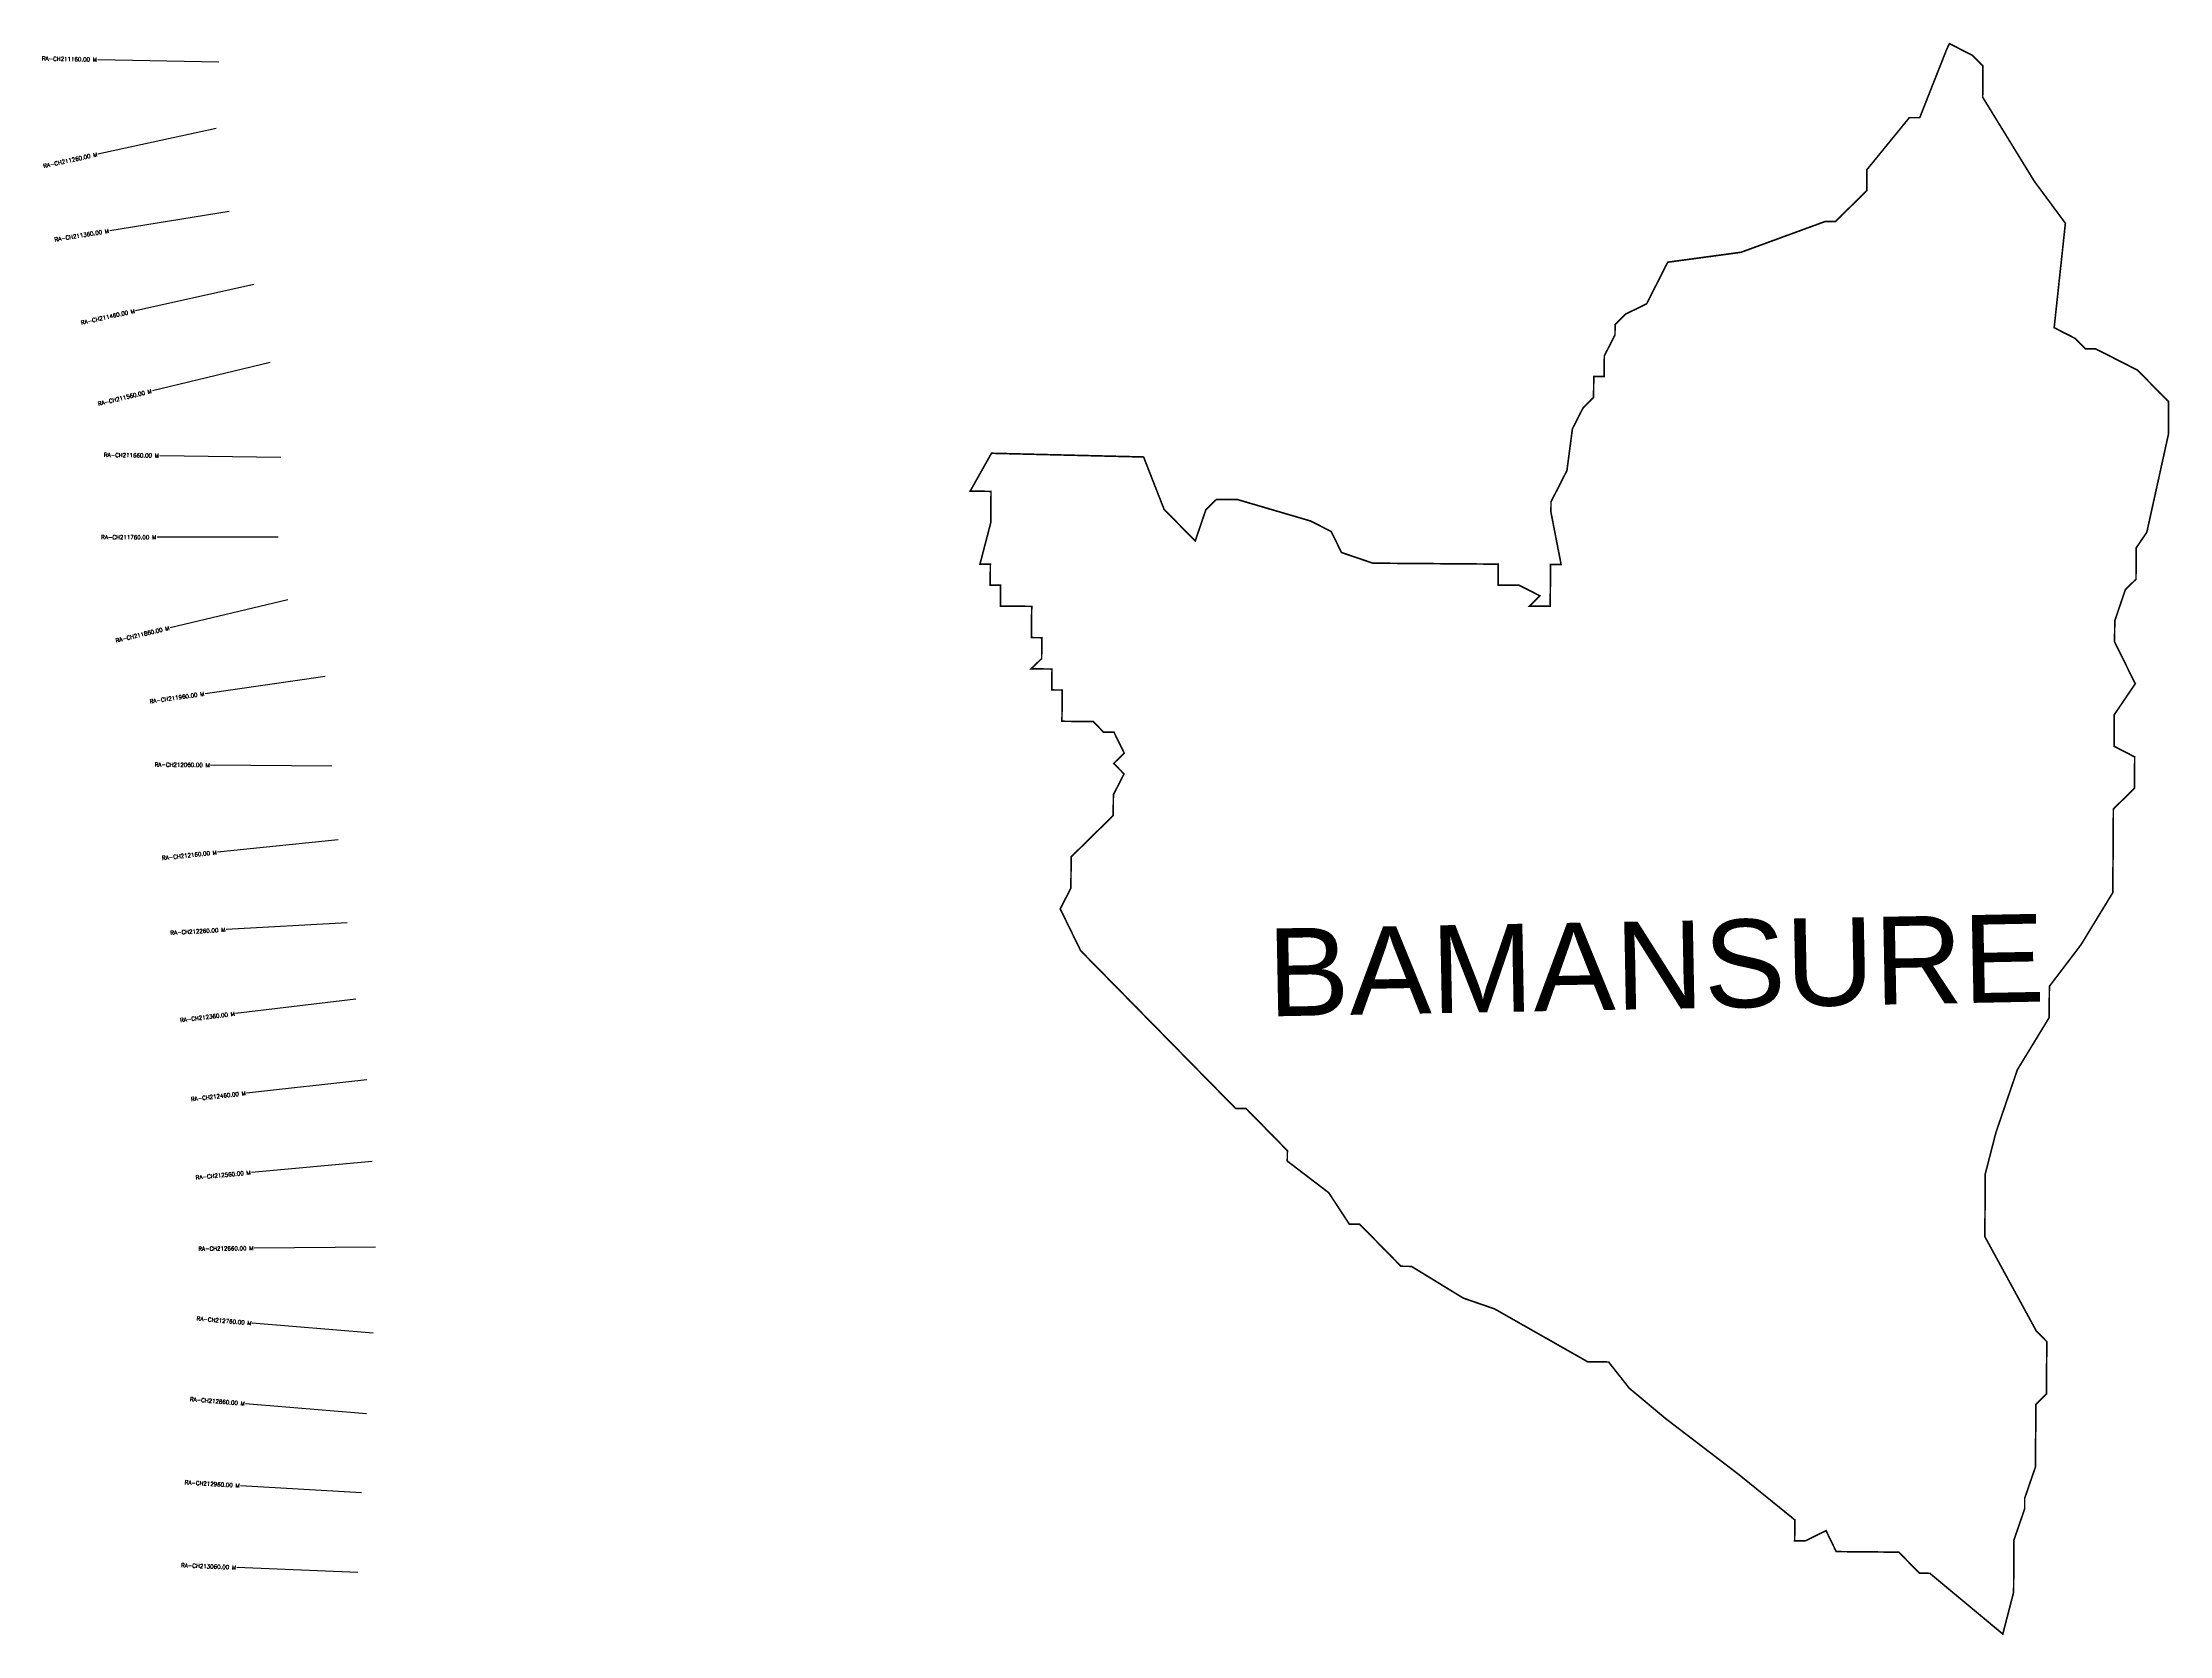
# Model space of a CAD drawing. Header units: metres. Extents: x 274532 to 277165, y 2071677 to 2073649.
import ezdxf
from ezdxf.enums import TextEntityAlignment as Align

# ---------------------------------------------------------------- set-up
doc = ezdxf.new("R2010")
doc.units = ezdxf.units.M
doc.header["$MEASUREMENT"] = 0
for name, color, linetype in [('CS', 134, 'Continuous'), ('CSMark', 6, 'Continuous'), ('VILLAGE NAME', 250, 'Continuous')]:
    doc.layers.add(name, color=color, linetype=linetype)
doc.styles.get("Standard").update_dxf_attribs({"font": 'simplex.shx'})

msp = doc.modelspace()

# ---------------------------------------------------------------- linework, layer by layer
at = {"color": 6, "const_width": 2, "flags": 128}
msp.add_lwpolyline([(275706.4, 2073140.7), (275894.7, 2073136.1), (275920.1, 2073071.2), (275958.6, 2073032.1), (275971.8, 2073070.8), (275984.9, 2073083.6), (276010.8, 2073083.4), (276101.2, 2073056.9), (276127, 2073043.8), (276139.7, 2073017.8), (276178.5, 2073004.6), (276333.8, 2073003.4), (276333.6, 2072977.5), (276359.5, 2072977.3), (276385.3, 2072964.2), (276372.3, 2072951.4), (276398.1, 2072951.4), (276398.5, 2073003), (276411.6, 2073003), (276399, 2073067.7), (276399.1, 2073080.6), (276418.8, 2073119.3), (276425.6, 2073171), (276438.8, 2073196.9), (276451.8, 2073209.7), (276452, 2073235.6), (276464.9, 2073235.6), (276465.1, 2073261.3), (276478.3, 2073287.2), (276478.4, 2073300.1), (276491.4, 2073313), (276517.4, 2073325.7), (276543.6, 2073377.3), (276634.4, 2073389.6), (276738.2, 2073427.6), (276751.1, 2073427.6), (276790.2, 2073466.1), (276790.2, 2073491.9), (276842.7, 2073556.3), (276855.6, 2073556.3), (276872.1, 2073598.2), (276887, 2073635.9), (276888.6, 2073640.1), (276892.3, 2073648), (276920.9, 2073633.4), (276933.8, 2073620.4), (276933.5, 2073581.6), (276997.4, 2073477.6), (277035.9, 2073425.5), (277022, 2073296.2), (277047.8, 2073283), (277060.7, 2073270), (277073.6, 2073269.9), (277125.2, 2073243.6), (277163.7, 2073204.5), (277163.7, 2073165.2), (277136.7, 2073042.9), (277123.6, 2073023.6), (277123.3, 2072984.7), (277110.2, 2072971.9), (277097, 2072933.1), (277096.8, 2072907.2), (277122.4, 2072855.3), (277096.2, 2072816.6), (277096.2, 2072777.8), (277121.7, 2072764.7), (277121.4, 2072725.8), (277095.3, 2072700.2), (277094.6, 2072596.6), (277055.3, 2072532.2), (277016.1, 2072480.6), (277015.8, 2072441.8), (276976.5, 2072377.4), (276950, 2072299.9), (276936.7, 2072248.2), (276936.2, 2072170.6), (277000, 2072053.6), (277012.9, 2072040.6), (277012.4, 2071975.8), (276999.4, 2071963), (276998.8, 2071885.3), (276985.5, 2071846.6), (276985.5, 2071833.6), (276972.2, 2071794.9), (276971.8, 2071730.2), (276958.4, 2071678.5), (276868.1, 2071753.7), (276855.3, 2071753.8), (276829.7, 2071779.9), (276752.2, 2071780.6), (276739.6, 2071806.5), (276713.7, 2071793.8), (276700.7, 2071793.9), (276701, 2071819.8), (276674, 2071841.7), (276631.6, 2071876), (276597.1, 2071902.4), (276541, 2071945.3), (276496, 2071982.9), (276470.4, 2072015.4), (276444.6, 2072015.6), (276329.1, 2072081.2), (276290.5, 2072094.5), (276226.3, 2072133.8), (276213.4, 2072133.9), (276162.2, 2072186), (276149.4, 2072186.1), (276123.9, 2072225), (276072.6, 2072264.2), (276072.7, 2072277.1), (276021.6, 2072329.2), (276008.7, 2072329.3), (275816.8, 2072524.7), (275791.5, 2072576.5), (275804.7, 2072602.2), (275805, 2072640.9), (275857.1, 2072692.1), (275857.3, 2072717.9), (275870.5, 2072743.6), (275857.7, 2072756.6), (275870.7, 2072769.4), (275858, 2072795.3), (275845.1, 2072795.4), (275832.3, 2072808.5), (275793.6, 2072808.8), (275794, 2072847.5), (275781.1, 2072847.6), (275781.3, 2072873.5), (275755.5, 2072873.7), (275768.5, 2072886.5), (275768.7, 2072912.3), (275755.8, 2072912.4), (275756.2, 2072951.1), (275717.5, 2072951.5), (275717.7, 2072977.3), (275704.8, 2072977.4), (275705, 2073003.2), (275692.1, 2073003.3), (275705.5, 2073054.8), (275705.8, 2073093.5), (275680, 2073093.8), (275706.4, 2073140.7)], dxfattribs=at)
at = {"layer": 'CS'}
for p, q in [((274749.9, 2073624.9), (274599.9, 2073628.1)), ((274746.7, 2073543), (274600.2, 2073511)), ((274762.8, 2073440.2), (274614.7, 2073416.2)), ((274793.2, 2073349.6), (274646.8, 2073317.2)), ((274813.3, 2073253.1), (274667.5, 2073218)), ((274826.7, 2073135.5), (274676.7, 2073137.7)), ((274823.3, 2073036.7), (274673.3, 2073036.7)), ((274835.3, 2072959.4), (274689.4, 2072924.6)), ((274881.3, 2072864.1), (274732.8, 2072843)), ((274889.6, 2072753.4), (274739.6, 2072754.6)), ((274897.4, 2072662.2), (274748.2, 2072646.6)), ((274908.6, 2072559.3), (274758.8, 2072550.8)), ((274919.5, 2072464.6), (274770.6, 2072446.8)), ((274933.1, 2072364.9), (274784.1, 2072348.4)), ((274939.5, 2072263.7), (274790.1, 2072250.1)), ((274943.6, 2072157.7), (274793.6, 2072156.3)), ((274940.7, 2072050.9), (274791.3, 2072063.4)), ((274932.5, 2071951.3), (274783, 2071963.7)), ((274926.3, 2071853.2), (274776.6, 2071862.2)), ((274922.1, 2071754.7), (274772.2, 2071760.9))]:
    msp.add_line(p, q, dxfattribs=at)

# ---------------------------------------------------------------- texts
at = {"layer": 'CSMark'}
for s, rotation, p in [('RA-CH211160.00 M', 358.7902, (274598.9, 2073628.1)), ('RA-CH211260.00 M', 12.3068, (274599.2, 2073510.8)), ('RA-CH211360.00 M', 9.1754, (274613.7, 2073416.1)), ('RA-CH211460.00 M', 12.4904, (274645.8, 2073317)), ('RA-CH211560.00 M', 13.5464, (274666.5, 2073217.8)), ('RA-CH211660.00 M', 359.1836, (274675.7, 2073137.7)), ('RA-CH211860.00 M', 13.395, (274688.4, 2072924.4)), ('RA-CH211960.00 M', 8.0683, (274731.8, 2072842.9)), ('RA-CH212060.00 M', 359.5518, (274738.6, 2072754.6)), ('RA-CH212160.00 M', 5.9763, (274747.3, 2072646.5)), ('RA-CH212260.00 M', 3.2527, (274757.8, 2072550.7)), ('RA-CH212360.00 M', 6.8358, (274769.6, 2072446.7)), ('RA-CH212460.00 M', 6.329, (274783.1, 2072348.3)), ('RA-CH212560.00 M', 5.2227, (274789.1, 2072250)), ('RA-CH212660.00 M', 0.5426, (274792.6, 2072156.3)), ('RA-CH212760.00 M', 355.1963, (274790.3, 2072063.5)), ('RA-CH212860.00 M', 355.2757, (274782, 2071963.8)), ('RA-CH212960.00 M', 356.5379, (274775.6, 2071862.3)), ('RA-CH213060.00 M', 357.6263, (274771.2, 2071760.9))]:
    msp.add_text(s, height=5, rotation=rotation, dxfattribs=at).set_placement(p, align=Align.MIDDLE_RIGHT)
msp.add_text('RA-CH211760.00 M', height=5, dxfattribs=at).set_placement((274672.3, 2073036.7), align=Align.MIDDLE_RIGHT)
at = {"layer": 'VILLAGE NAME', "insert": (276046.9, 2072552), "char_height": 108.748, "attachment_point": 1, "rotation": 1.1028}
msp.add_mtext_dynamic_manual_height_columns('{\\fArial|b0|i0|c0|p34;BAMANSURE}', width=726.929, gutter_width=543.7, heights=[0], dxfattribs=at)

doc.saveas('drawing.dxf')
